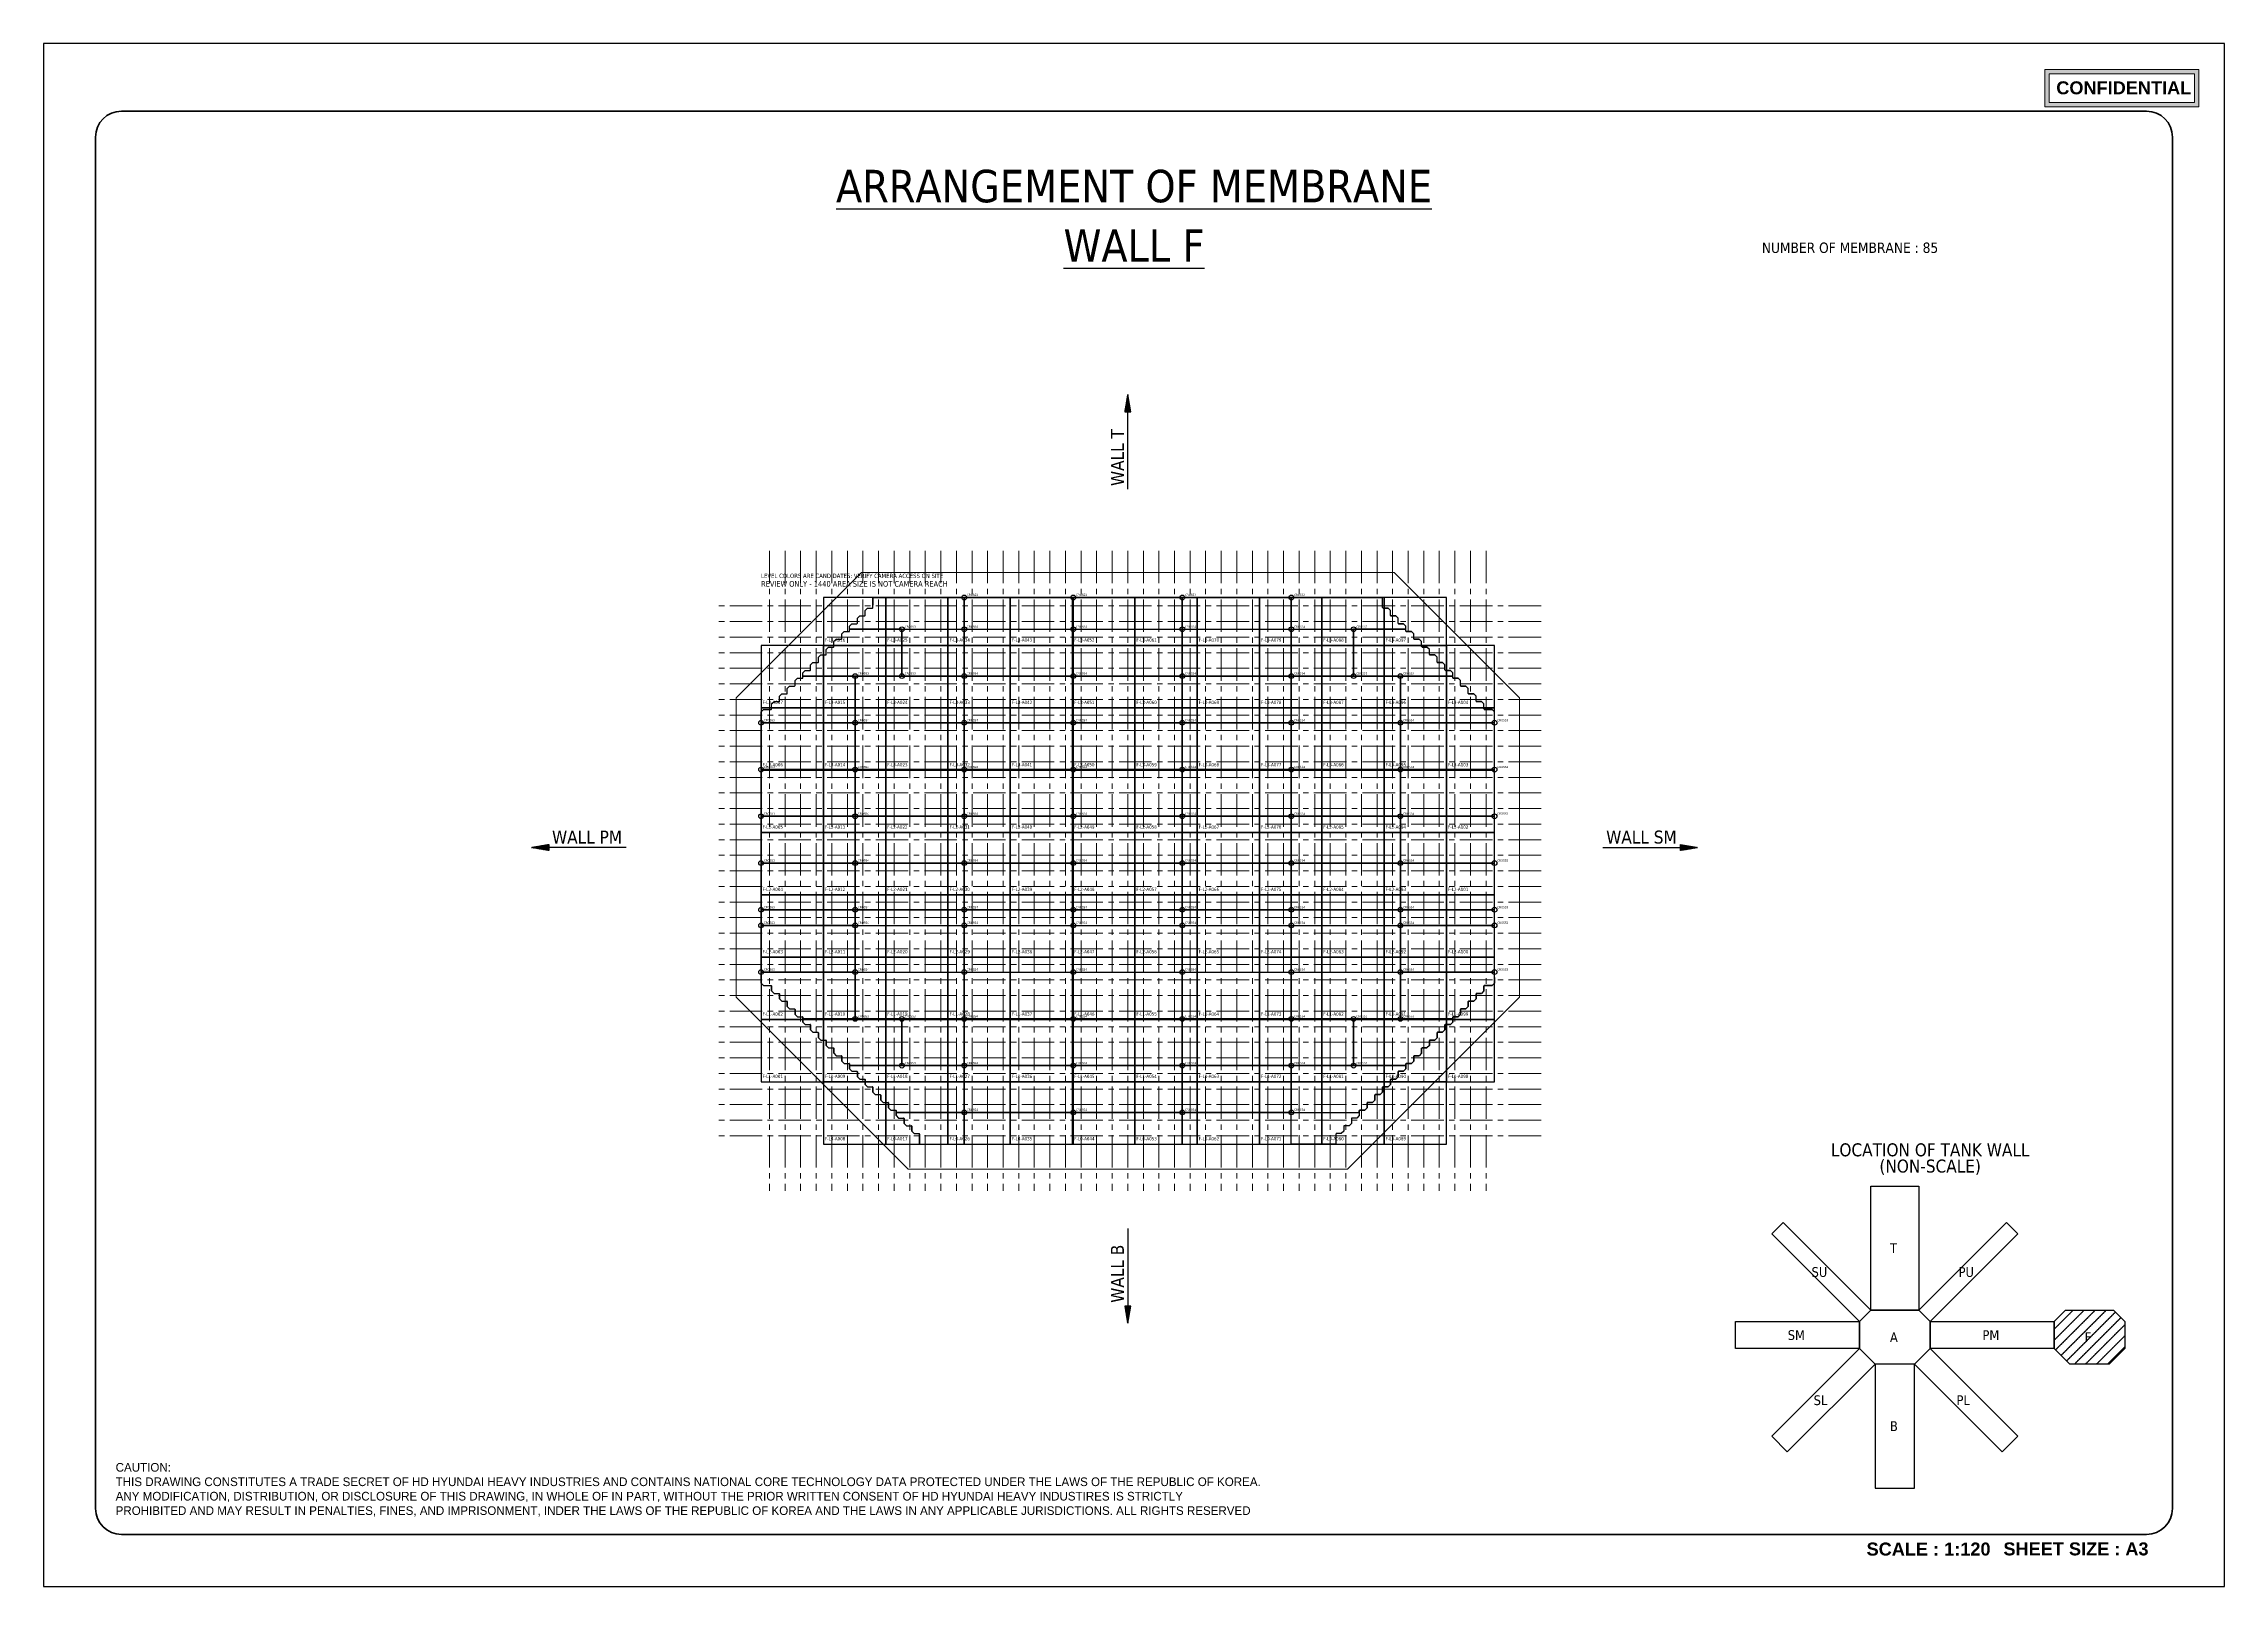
# Model space of a CAD drawing. Extents: x 0 to 50400, y 0 to 35640.
import ezdxf
from ezdxf.enums import TextEntityAlignment as Align

# ---------------------------------------------------------------- set-up
doc = ezdxf.new("R2010")
doc.units = 0
doc.linetypes.add('CENTER2', pattern=[225, 150, -25, 25, -25])
for name, color, linetype, lineweight in [('ACS_AREA_L0', 3, 'Continuous', 25), ('ACS_AREA_L1', 4, 'Continuous', 25), ('ACS_AREA_L2', 2, 'Continuous', 25), ('ACS_AREA_L3', 6, 'Continuous', 25), ('ACS_CROSS3', 200, 'Continuous', 25), ('ACS_CROSS4', 206, 'Continuous', 25), ('ACS_LABEL', 7, 'Continuous', 25), ('ACS_LINE_H', 30, 'Continuous', 25), ('ACS_LINE_V', 30, 'Continuous', 25), ('ACS_VERIFY', 1, 'Continuous', 25), ('KC-2B HHITABLE', 253, 'Continuous', 25), ('KC-2B Membrane Sheet UM', 181, 'Continuous', 25), ('KC-2B Non Scale View', 253, 'Continuous', 25), ('KC-2B Note', 2, 'Continuous', 25), ('KC-2B Steel Wall', 7, 'Continuous', 20), ('KC-2B Wall Name', 3, 'Continuous', 25)]:
    doc.layers.add(name, color=color, linetype=linetype, lineweight=lineweight)
doc.layers.add('MULTI-PLOT-AREA', color=2, linetype='Continuous', plot=False)
doc.layers.add('New Scale Title', color=7, linetype='Continuous')
doc.styles.add('arial', font='arialbd.ttf')
doc.styles.add('Default', font='tahoma.ttf')

# ---------------------------------------------------------------- blocks, each defined once
blk = doc.blocks.new('MULTI-PLOT-AREA')
at = {"layer": 'MULTI-PLOT-AREA'}
blk.add_lwpolyline([(0, 0), (1, 0), (1, 1), (0, 1)], close=True, dxfattribs=at)

msp = doc.modelspace()

# ---------------------------------------------------------------- hatches: boundary and pattern name
at = {"layer": 'KC-2B Non Scale View', "extrusion": (0, 0, -1)}
h = msp.add_hatch(dxfattribs=at)
h.set_pattern_fill('WALLCHECK', color=256, scale=0.090198, angle=90, style=0, pattern_type=2)
h.set_pattern_definition([(135, (345183.48, 5135.06), (-127.55985, -127.55985), [9.0198437, -0.00902])])
h.paths.add_polyline_path([(-46826, 5135), (-46467, 5494), (-46467, 6117), (-46728, 6378), (-47839, 6378), (-48100, 6117), (-48100, 5494), (-47741, 5135)])
at = {"layer": 'KC-2B Wall Name'}
h = msp.add_hatch(dxfattribs=at)
h.set_pattern_fill('SLOPELINE', color=256, scale=0.75, style=0, pattern_type=2)
h.set_pattern_definition([(45, (25055.7715, 14188.4939), (-0.530330086, 0.530330086), [75, -0.075])])
h.paths.add_polyline_path([(24989, 27134), (25123, 27134), (25056, 27532)])
at = {"layer": 'KC-2B Wall Name', "extrusion": (0, 0, -1)}
h = msp.add_hatch(dxfattribs=at)
h.set_pattern_fill('SLOPELINE', color=256, scale=0.75, angle=90, style=0, pattern_type=2)
h.set_pattern_definition([(135, (116426.0438, 12210.1), (-0.530330086, -0.530330086), [75, -0.075])])
h.paths.add_polyline_path([(-11675, 17137), (-11675, 17003), (-11278, 17070)])
h = msp.add_hatch(dxfattribs=at)
h.set_pattern_fill('SLOPELINE', color=256, scale=0.75, angle=90, style=0, pattern_type=2)
h.set_pattern_definition([(135, (110431.276, 12210.1), (-0.530330086, -0.530330086), [75, -0.075])])
h.paths.add_polyline_path([(-37828, 17003), (-37828, 17137), (-38225, 17070)])
at = {"layer": 'KC-2B Wall Name'}
h = msp.add_hatch(dxfattribs=at)
h.set_pattern_fill('SLOPELINE', color=256, scale=0.75, style=0, pattern_type=2)
h.set_pattern_definition([(45, (25055.7715, 10479.938), (-0.53033009, 0.53033009), [75, -0.075])])
h.paths.add_polyline_path([(25123, 6476), (24989, 6476), (25056, 6079)])
at = {"layer": 'New Scale Title', "lineweight": 5, "true_color": 0xff0000}
h = msp.add_hatch(color=1, dxfattribs=at)
h.dxf.hatch_style = 1
h.paths.add_polyline_path([(49813, 35045), (46249, 35045), (46249, 34181), (49813, 34181)])
h.paths.add_polyline_path([(46351, 34283), (46351, 34943), (49711, 34943), (49711, 34283)], flags=16)
h.paths.add_polyline_path([(46420, 34300), (49690, 34300), (49690, 34918), (46420, 34918)], flags=8)

# ---------------------------------------------------------------- linework, layer by layer
at = {"layer": 'ACS_AREA_L0'}
for points in [[(18021, 10215), (19461, 10215), (19461, 11655), (18021, 11655)], [(19461, 10215), (20901, 10215), (20901, 11655), (19461, 11655)], [(20901, 10215), (22341, 10215), (22341, 11655), (20901, 11655)], [(22341, 10215), (23781, 10215), (23781, 11655), (22341, 11655)], [(23781, 10215), (25221, 10215), (25221, 11655), (23781, 11655)], [(25221, 10215), (26661, 10215), (26661, 11655), (25221, 11655)], [(26661, 10215), (28101, 10215), (28101, 11655), (26661, 11655)], [(28101, 10215), (29541, 10215), (29541, 11655), (28101, 11655)], [(29541, 10215), (30981, 10215), (30981, 11655), (29541, 11655)], [(30981, 10215), (32421, 10215), (32421, 11655), (30981, 11655)]]:
    msp.add_lwpolyline(points, close=True, dxfattribs=at)
at = {"layer": 'ACS_AREA_L1'}
for points in [[(16581, 13095), (18021, 13095), (18021, 14535), (16581, 14535)], [(18021, 13095), (19461, 13095), (19461, 14535), (18021, 14535)], [(19461, 13095), (20901, 13095), (20901, 14535), (19461, 14535)], [(20901, 13095), (22341, 13095), (22341, 14535), (20901, 14535)], [(22341, 13095), (23781, 13095), (23781, 14535), (22341, 14535)], [(23781, 13095), (25221, 13095), (25221, 14535), (23781, 14535)], [(25221, 13095), (26661, 13095), (26661, 14535), (25221, 14535)], [(26661, 13095), (28101, 13095), (28101, 14535), (26661, 14535)], [(28101, 13095), (29541, 13095), (29541, 14535), (28101, 14535)], [(29541, 13095), (30981, 13095), (30981, 14535), (29541, 14535)], [(30981, 13095), (32421, 13095), (32421, 14535), (30981, 14535)], [(32421, 13095), (33531, 13095), (33531, 14535), (32421, 14535)], [(16581, 11655), (18021, 11655), (18021, 13095), (16581, 13095)], [(18021, 11655), (19461, 11655), (19461, 13095), (18021, 13095)], [(19461, 11655), (20901, 11655), (20901, 13095), (19461, 13095)], [(20901, 11655), (22341, 11655), (22341, 13095), (20901, 13095)], [(22341, 11655), (23781, 11655), (23781, 13095), (22341, 13095)], [(23781, 11655), (25221, 11655), (25221, 13095), (23781, 13095)], [(25221, 11655), (26661, 11655), (26661, 13095), (25221, 13095)], [(26661, 11655), (28101, 11655), (28101, 13095), (26661, 13095)], [(28101, 11655), (29541, 11655), (29541, 13095), (28101, 13095)], [(29541, 11655), (30981, 11655), (30981, 13095), (29541, 13095)], [(30981, 11655), (32421, 11655), (32421, 13095), (30981, 13095)], [(32421, 11655), (33531, 11655), (33531, 13095), (32421, 13095)]]:
    msp.add_lwpolyline(points, close=True, dxfattribs=at)
at = {"layer": 'ACS_AREA_L2'}
for points in [[(16581, 17415), (18021, 17415), (18021, 18855), (16581, 18855)], [(18021, 17415), (19461, 17415), (19461, 18855), (18021, 18855)], [(19461, 17415), (20901, 17415), (20901, 18855), (19461, 18855)], [(20901, 17415), (22341, 17415), (22341, 18855), (20901, 18855)], [(22341, 17415), (23781, 17415), (23781, 18855), (22341, 18855)], [(23781, 17415), (25221, 17415), (25221, 18855), (23781, 18855)], [(25221, 17415), (26661, 17415), (26661, 18855), (25221, 18855)], [(26661, 17415), (28101, 17415), (28101, 18855), (26661, 18855)], [(28101, 17415), (29541, 17415), (29541, 18855), (28101, 18855)], [(29541, 17415), (30981, 17415), (30981, 18855), (29541, 18855)], [(30981, 17415), (32421, 17415), (32421, 18855), (30981, 18855)], [(32421, 17415), (33531, 17415), (33531, 18855), (32421, 18855)], [(16581, 15975), (18021, 15975), (18021, 17415), (16581, 17415)], [(18021, 15975), (19461, 15975), (19461, 17415), (18021, 17415)], [(19461, 15975), (20901, 15975), (20901, 17415), (19461, 17415)], [(20901, 15975), (22341, 15975), (22341, 17415), (20901, 17415)], [(22341, 15975), (23781, 15975), (23781, 17415), (22341, 17415)], [(23781, 15975), (25221, 15975), (25221, 17415), (23781, 17415)], [(25221, 15975), (26661, 15975), (26661, 17415), (25221, 17415)], [(26661, 15975), (28101, 15975), (28101, 17415), (26661, 17415)], [(28101, 15975), (29541, 15975), (29541, 17415), (28101, 17415)], [(29541, 15975), (30981, 15975), (30981, 17415), (29541, 17415)], [(30981, 15975), (32421, 15975), (32421, 17415), (30981, 17415)], [(32421, 15975), (33531, 15975), (33531, 17415), (32421, 17415)], [(16581, 14535), (18021, 14535), (18021, 15975), (16581, 15975)], [(18021, 14535), (19461, 14535), (19461, 15975), (18021, 15975)], [(19461, 14535), (20901, 14535), (20901, 15975), (19461, 15975)], [(20901, 14535), (22341, 14535), (22341, 15975), (20901, 15975)], [(22341, 14535), (23781, 14535), (23781, 15975), (22341, 15975)], [(23781, 14535), (25221, 14535), (25221, 15975), (23781, 15975)], [(25221, 14535), (26661, 14535), (26661, 15975), (25221, 15975)], [(26661, 14535), (28101, 14535), (28101, 15975), (26661, 15975)], [(28101, 14535), (29541, 14535), (29541, 15975), (28101, 15975)], [(29541, 14535), (30981, 14535), (30981, 15975), (29541, 15975)], [(30981, 14535), (32421, 14535), (32421, 15975), (30981, 15975)], [(32421, 14535), (33531, 14535), (33531, 15975), (32421, 15975)]]:
    msp.add_lwpolyline(points, close=True, dxfattribs=at)
at = {"layer": 'ACS_AREA_L3'}
for points in [[(18021, 21735), (19461, 21735), (19461, 22845), (18021, 22845)], [(19461, 21735), (20901, 21735), (20901, 22845), (19461, 22845)], [(20901, 21735), (22341, 21735), (22341, 22845), (20901, 22845)], [(22341, 21735), (23781, 21735), (23781, 22845), (22341, 22845)], [(23781, 21735), (25221, 21735), (25221, 22845), (23781, 22845)], [(25221, 21735), (26661, 21735), (26661, 22845), (25221, 22845)], [(26661, 21735), (28101, 21735), (28101, 22845), (26661, 22845)], [(28101, 21735), (29541, 21735), (29541, 22845), (28101, 22845)], [(29541, 21735), (30981, 21735), (30981, 22845), (29541, 22845)], [(30981, 21735), (32421, 21735), (32421, 22845), (30981, 22845)], [(16581, 20295), (18021, 20295), (18021, 21735), (16581, 21735)], [(18021, 20295), (19461, 20295), (19461, 21735), (18021, 21735)], [(19461, 20295), (20901, 20295), (20901, 21735), (19461, 21735)], [(20901, 20295), (22341, 20295), (22341, 21735), (20901, 21735)], [(22341, 20295), (23781, 20295), (23781, 21735), (22341, 21735)], [(23781, 20295), (25221, 20295), (25221, 21735), (23781, 21735)], [(25221, 20295), (26661, 20295), (26661, 21735), (25221, 21735)], [(26661, 20295), (28101, 20295), (28101, 21735), (26661, 21735)], [(28101, 20295), (29541, 20295), (29541, 21735), (28101, 21735)], [(29541, 20295), (30981, 20295), (30981, 21735), (29541, 21735)], [(30981, 20295), (32421, 20295), (32421, 21735), (30981, 21735)], [(32421, 20295), (33531, 20295), (33531, 21735), (32421, 21735)], [(16581, 18855), (18021, 18855), (18021, 20295), (16581, 20295)], [(18021, 18855), (19461, 18855), (19461, 20295), (18021, 20295)], [(19461, 18855), (20901, 18855), (20901, 20295), (19461, 20295)], [(20901, 18855), (22341, 18855), (22341, 20295), (20901, 20295)], [(22341, 18855), (23781, 18855), (23781, 20295), (22341, 20295)], [(23781, 18855), (25221, 18855), (25221, 20295), (23781, 20295)], [(25221, 18855), (26661, 18855), (26661, 20295), (25221, 20295)], [(26661, 18855), (28101, 18855), (28101, 20295), (26661, 20295)], [(28101, 18855), (29541, 18855), (29541, 20295), (28101, 20295)], [(29541, 18855), (30981, 18855), (30981, 20295), (29541, 20295)], [(30981, 18855), (32421, 18855), (32421, 20295), (30981, 20295)], [(32421, 18855), (33531, 18855), (33531, 20295), (32421, 20295)]]:
    msp.add_lwpolyline(points, close=True, dxfattribs=at)
at = {"layer": 'ACS_CROSS3'}
for centre in [(21276, 22845), (23796, 22845), (26316, 22845), (28836, 22845), (19836, 22110), (30276, 22110), (18756, 21030), (19836, 21030), (30276, 21030), (31356, 21030), (16581, 19950), (33531, 19950), (16581, 18870), (33531, 18870), (16581, 17790), (33531, 17790), (16581, 16710), (33531, 16710), (16581, 15630), (33531, 15630), (16581, 15270), (33531, 15270), (16581, 14190), (33531, 14190), (18756, 13110), (19836, 13110), (30276, 13110), (31356, 13110), (19836, 12030), (30276, 12030)]:
    msp.add_circle(centre, 55, dxfattribs=at)
at = {"layer": 'ACS_CROSS4'}
for centre in [(21276, 22110), (23796, 22110), (26316, 22110), (28836, 22110), (21276, 21030), (23796, 21030), (26316, 21030), (28836, 21030), (18756, 19950), (21276, 19950), (23796, 19950), (26316, 19950), (28836, 19950), (31356, 19950), (18756, 18870), (21276, 18870), (23796, 18870), (26316, 18870), (28836, 18870), (31356, 18870), (18756, 17790), (21276, 17790), (23796, 17790), (26316, 17790), (28836, 17790), (31356, 17790), (18756, 16710), (21276, 16710), (23796, 16710), (26316, 16710), (28836, 16710), (31356, 16710), (18756, 15630), (21276, 15630), (23796, 15630), (26316, 15630), (28836, 15630), (31356, 15630), (18756, 15270), (21276, 15270), (23796, 15270), (26316, 15270), (28836, 15270), (31356, 15270), (18756, 14190), (21276, 14190), (23796, 14190), (26316, 14190), (28836, 14190), (31356, 14190), (21276, 13110), (23796, 13110), (26316, 13110), (28836, 13110), (21276, 12030), (23796, 12030), (26316, 12030), (28836, 12030), (21276, 10950), (23796, 10950), (26316, 10950), (28836, 10950)]:
    msp.add_circle(centre, 55, dxfattribs=at)
at = {"layer": 'ACS_LINE_H'}
for p, q in [((19166, 22845), (19461, 22845)), ((19461, 22845), (20901, 22845)), ((20901, 22845), (22341, 22845)), ((22341, 22845), (23781, 22845)), ((23781, 22845), (25221, 22845)), ((25221, 22845), (26661, 22845)), ((26661, 22845), (28101, 22845)), ((28101, 22845), (29541, 22845)), ((29541, 22845), (30946, 22845)), ((18680, 22240), (18796, 22240)), ((18860, 22420), (18976, 22420)), ((19040, 22600), (19156, 22600)), ((30956, 22600), (30981, 22600)), ((30981, 22600), (31071, 22600)), ((31136, 22420), (31251, 22420)), ((31316, 22240), (31431, 22240)), ((18140, 21700), (18256, 21700)), ((18320, 21880), (18436, 21880)), ((18500, 22060), (18616, 22060)), ((18626, 22110), (19461, 22110)), ((19461, 22110), (20901, 22110)), ((20901, 22110), (22341, 22110)), ((22341, 22110), (23781, 22110)), ((23781, 22110), (25221, 22110)), ((25221, 22110), (26661, 22110)), ((26661, 22110), (28101, 22110)), ((28101, 22110), (29541, 22110)), ((29541, 22110), (30981, 22110)), ((30981, 22110), (31486, 22110)), ((31496, 22060), (31611, 22060)), ((31676, 21880), (31791, 21880)), ((31856, 21700), (31971, 21700)), ((17780, 21340), (17896, 21340)), ((17960, 21520), (18021, 21520)), ((18021, 21520), (18076, 21520)), ((32036, 21520), (32151, 21520)), ((32216, 21340), (32331, 21340)), ((17240, 20800), (17356, 20800)), ((17420, 20980), (17536, 20980)), ((17546, 21030), (18021, 21030)), ((17600, 21160), (17716, 21160)), ((18021, 21030), (19461, 21030)), ((19461, 21030), (20901, 21030)), ((20901, 21030), (22341, 21030)), ((22341, 21030), (23781, 21030)), ((23781, 21030), (25221, 21030)), ((25221, 21030), (26661, 21030)), ((26661, 21030), (28101, 21030)), ((28101, 21030), (29541, 21030)), ((29541, 21030), (30981, 21030)), ((30981, 21030), (32421, 21030)), ((32396, 21160), (32421, 21160)), ((32421, 21160), (32511, 21160)), ((32421, 21030), (32566, 21030)), ((32576, 20980), (32691, 20980)), ((32756, 20800), (32871, 20800)), ((16635, 20260), (16816, 20260)), ((16880, 20440), (16996, 20440)), ((17060, 20620), (17176, 20620)), ((32936, 20620), (33051, 20620)), ((33116, 20440), (33231, 20440)), ((33296, 20260), (33476, 20260)), ((16581, 19950), (18021, 19950)), ((18021, 19950), (19461, 19950)), ((19461, 19950), (20901, 19950)), ((20901, 19950), (22341, 19950)), ((22341, 19950), (23781, 19950)), ((23781, 19950), (25221, 19950)), ((25221, 19950), (26661, 19950)), ((26661, 19950), (28101, 19950)), ((28101, 19950), (29541, 19950)), ((29541, 19950), (30981, 19950)), ((30981, 19950), (32421, 19950)), ((32421, 19950), (33531, 19950)), ((16581, 18870), (18021, 18870)), ((18021, 18870), (19461, 18870)), ((19461, 18870), (20901, 18870)), ((20901, 18870), (22341, 18870)), ((22341, 18870), (23781, 18870)), ((23781, 18870), (25221, 18870)), ((25221, 18870), (26661, 18870)), ((26661, 18870), (28101, 18870)), ((28101, 18870), (29541, 18870)), ((29541, 18870), (30981, 18870)), ((30981, 18870), (32421, 18870)), ((32421, 18870), (33531, 18870)), ((16581, 17790), (18021, 17790)), ((18021, 17790), (19461, 17790)), ((19461, 17790), (20901, 17790)), ((20901, 17790), (22341, 17790)), ((22341, 17790), (23781, 17790)), ((23781, 17790), (25221, 17790)), ((25221, 17790), (26661, 17790)), ((26661, 17790), (28101, 17790)), ((28101, 17790), (29541, 17790)), ((29541, 17790), (30981, 17790)), ((30981, 17790), (32421, 17790)), ((32421, 17790), (33531, 17790)), ((16581, 16710), (18021, 16710)), ((18021, 16710), (19461, 16710)), ((19461, 16710), (20901, 16710)), ((20901, 16710), (22341, 16710)), ((22341, 16710), (23781, 16710)), ((23781, 16710), (25221, 16710)), ((25221, 16710), (26661, 16710)), ((26661, 16710), (28101, 16710)), ((28101, 16710), (29541, 16710)), ((29541, 16710), (30981, 16710)), ((30981, 16710), (32421, 16710)), ((32421, 16710), (33531, 16710)), ((16581, 15630), (18021, 15630)), ((18021, 15630), (19461, 15630)), ((19461, 15630), (20901, 15630)), ((20901, 15630), (22341, 15630)), ((22341, 15630), (23781, 15630)), ((23781, 15630), (25221, 15630)), ((25221, 15630), (26661, 15630)), ((26661, 15630), (28101, 15630)), ((28101, 15630), (29541, 15630)), ((29541, 15630), (30981, 15630)), ((30981, 15630), (32421, 15630)), ((32421, 15630), (33531, 15630)), ((16581, 15270), (18021, 15270)), ((18021, 15270), (19461, 15270)), ((19461, 15270), (20901, 15270)), ((20901, 15270), (22341, 15270)), ((22341, 15270), (23781, 15270)), ((23781, 15270), (25221, 15270)), ((25221, 15270), (26661, 15270)), ((26661, 15270), (28101, 15270)), ((28101, 15270), (29541, 15270)), ((29541, 15270), (30981, 15270)), ((30981, 15270), (32421, 15270)), ((32421, 15270), (33531, 15270)), ((16581, 14190), (18021, 14190)), ((18021, 14190), (19461, 14190)), ((19461, 14190), (20901, 14190)), ((20901, 14190), (22341, 14190)), ((22341, 14190), (23781, 14190)), ((23781, 14190), (25221, 14190)), ((25221, 14190), (26661, 14190)), ((26661, 14190), (28101, 14190)), ((28101, 14190), (29541, 14190)), ((29541, 14190), (30981, 14190)), ((30981, 14190), (32421, 14190)), ((32421, 14190), (33531, 14190)), ((16635, 13880), (16816, 13880)), ((16880, 13700), (16996, 13700)), ((33116, 13700), (33231, 13700)), ((33296, 13880), (33476, 13880)), ((17060, 13520), (17176, 13520)), ((17240, 13340), (17356, 13340)), ((17420, 13160), (17536, 13160)), ((17546, 13110), (18021, 13110)), ((18021, 13110), (19461, 13110)), ((19461, 13110), (20901, 13110)), ((20901, 13110), (22341, 13110)), ((22341, 13110), (23781, 13110)), ((23781, 13110), (25221, 13110)), ((25221, 13110), (26661, 13110)), ((26661, 13110), (28101, 13110)), ((28101, 13110), (29541, 13110)), ((29541, 13110), (30981, 13110)), ((30981, 13110), (32421, 13110)), ((32421, 13110), (32566, 13110)), ((32576, 13160), (32691, 13160)), ((32756, 13340), (32871, 13340)), ((32936, 13520), (33051, 13520)), ((17600, 12980), (17716, 12980)), ((17780, 12800), (17896, 12800)), ((17960, 12620), (18021, 12620)), ((18021, 12620), (18076, 12620)), ((32036, 12620), (32151, 12620)), ((32216, 12800), (32331, 12800)), ((32396, 12980), (32421, 12980)), ((32421, 12980), (32511, 12980)), ((18140, 12440), (18256, 12440)), ((18320, 12260), (18436, 12260)), ((31676, 12260), (31791, 12260)), ((31856, 12440), (31971, 12440)), ((18500, 12080), (18616, 12080)), ((18626, 12030), (19461, 12030)), ((18680, 11900), (18796, 11900)), ((18860, 11720), (18976, 11720)), ((19461, 12030), (20901, 12030)), ((20901, 12030), (22341, 12030)), ((22341, 12030), (23781, 12030)), ((23781, 12030), (25221, 12030)), ((25221, 12030), (26661, 12030)), ((26661, 12030), (28101, 12030)), ((28101, 12030), (29541, 12030)), ((29541, 12030), (30981, 12030)), ((30981, 12030), (31486, 12030)), ((31136, 11720), (31251, 11720)), ((31316, 11900), (31431, 11900)), ((31496, 12080), (31611, 12080)), ((19040, 11540), (19156, 11540)), ((19220, 11360), (19336, 11360)), ((19400, 11180), (19461, 11180)), ((19461, 11180), (19516, 11180)), ((30596, 11180), (30711, 11180)), ((30776, 11360), (30891, 11360)), ((30956, 11540), (30981, 11540)), ((30981, 11540), (31071, 11540)), ((19580, 11000), (19696, 11000)), ((19706, 10950), (20901, 10950)), ((19760, 10820), (19876, 10820)), ((19940, 10640), (20056, 10640)), ((20901, 10950), (22341, 10950)), ((22341, 10950), (23781, 10950)), ((23781, 10950), (25221, 10950)), ((25221, 10950), (26661, 10950)), ((26661, 10950), (28101, 10950)), ((28101, 10950), (29541, 10950)), ((29541, 10950), (30406, 10950)), ((30416, 11000), (30531, 11000)), ((20120, 10460), (20236, 10460))]:
    msp.add_line(p, q, dxfattribs=at)
at = {"layer": 'ACS_LINE_V'}
for p, q in [((19166, 22610), (19166, 22845)), ((21276, 21735), (21276, 22845)), ((23796, 21735), (23796, 22845)), ((26316, 21735), (26316, 22845)), ((28836, 21735), (28836, 22845)), ((30946, 22610), (30946, 22845)), ((18626, 22070), (18626, 22186)), ((18806, 22250), (18806, 22366)), ((18986, 22430), (18986, 22546)), ((31126, 22430), (31126, 22546)), ((31306, 22250), (31306, 22366)), ((31486, 22070), (31486, 22186)), ((18266, 21735), (18266, 21826)), ((18266, 21710), (18266, 21735)), ((18446, 21890), (18446, 22006)), ((19836, 21735), (19836, 22110)), ((19836, 21030), (19836, 21735)), ((21276, 20295), (21276, 21735)), ((23796, 20295), (23796, 21735)), ((26316, 20295), (26316, 21735)), ((28836, 20295), (28836, 21735)), ((30276, 21735), (30276, 22110)), ((30276, 21030), (30276, 21735)), ((31666, 21890), (31666, 22006)), ((31846, 21735), (31846, 21826)), ((31846, 21710), (31846, 21735)), ((17726, 21170), (17726, 21286)), ((17906, 21350), (17906, 21466)), ((18086, 21530), (18086, 21646)), ((32026, 21530), (32026, 21646)), ((32206, 21350), (32206, 21466)), ((32386, 21170), (32386, 21286)), ((17186, 20630), (17186, 20746)), ((17366, 20810), (17366, 20926)), ((17546, 20990), (17546, 21106)), ((18756, 20295), (18756, 21030)), ((31356, 20295), (31356, 21030)), ((32566, 20990), (32566, 21106)), ((32746, 20810), (32746, 20926)), ((32926, 20630), (32926, 20746)), ((16581, 18855), (16581, 20206)), ((16826, 20295), (16826, 20386)), ((16826, 20270), (16826, 20295)), ((17006, 20450), (17006, 20566)), ((18756, 18855), (18756, 20295)), ((21276, 18855), (21276, 20295)), ((23796, 18855), (23796, 20295)), ((26316, 18855), (26316, 20295)), ((28836, 18855), (28836, 20295)), ((31356, 18855), (31356, 20295)), ((33106, 20450), (33106, 20566)), ((33286, 20295), (33286, 20386)), ((33286, 20270), (33286, 20295)), ((33531, 18855), (33531, 20206)), ((16581, 17415), (16581, 18855)), ((18756, 17415), (18756, 18855)), ((21276, 17415), (21276, 18855)), ((23796, 17415), (23796, 18855)), ((26316, 17415), (26316, 18855)), ((28836, 17415), (28836, 18855)), ((31356, 17415), (31356, 18855)), ((33531, 17415), (33531, 18855)), ((16581, 15975), (16581, 17415)), ((18756, 15975), (18756, 17415)), ((21276, 15975), (21276, 17415)), ((23796, 15975), (23796, 17415)), ((26316, 15975), (26316, 17415)), ((28836, 15975), (28836, 17415)), ((31356, 15975), (31356, 17415)), ((33531, 15975), (33531, 17415)), ((16581, 14535), (16581, 15975)), ((18756, 14535), (18756, 15975)), ((21276, 14535), (21276, 15975)), ((23796, 14535), (23796, 15975)), ((26316, 14535), (26316, 15975)), ((28836, 14535), (28836, 15975)), ((31356, 14535), (31356, 15975)), ((33531, 14535), (33531, 15975)), ((16581, 13935), (16581, 14535)), ((18756, 13110), (18756, 14535)), ((21276, 13095), (21276, 14535)), ((23796, 13095), (23796, 14535)), ((26316, 13095), (26316, 14535)), ((28836, 13095), (28836, 14535)), ((31356, 13110), (31356, 14535)), ((33531, 13935), (33531, 14535)), ((16826, 13755), (16826, 13870)), ((17006, 13575), (17006, 13690)), ((33106, 13575), (33106, 13690)), ((33286, 13755), (33286, 13870)), ((17186, 13395), (17186, 13510)), ((17366, 13215), (17366, 13330)), ((17546, 13095), (17546, 13150)), ((19836, 13095), (19836, 13110)), ((30276, 13095), (30276, 13110)), ((32566, 13095), (32566, 13150)), ((32746, 13215), (32746, 13330)), ((32926, 13395), (32926, 13510)), ((17546, 13035), (17546, 13095)), ((17726, 12855), (17726, 12970)), ((17906, 12675), (17906, 12790)), ((18086, 12495), (18086, 12610)), ((19836, 12030), (19836, 13095)), ((21276, 11655), (21276, 13095)), ((23796, 11655), (23796, 13095)), ((26316, 11655), (26316, 13095)), ((28836, 11655), (28836, 13095)), ((30276, 12030), (30276, 13095)), ((32026, 12495), (32026, 12610)), ((32206, 12675), (32206, 12790)), ((32386, 12855), (32386, 12970)), ((32566, 13035), (32566, 13095)), ((18266, 12315), (18266, 12430)), ((18446, 12135), (18446, 12250)), ((31666, 12135), (31666, 12250)), ((31846, 12315), (31846, 12430)), ((18626, 11955), (18626, 12070)), ((18806, 11775), (18806, 11890)), ((18986, 11655), (18986, 11710)), ((18986, 11595), (18986, 11655)), ((21276, 10215), (21276, 11655)), ((23796, 10215), (23796, 11655)), ((26316, 10215), (26316, 11655)), ((28836, 10215), (28836, 11655)), ((31126, 11655), (31126, 11710)), ((31126, 11595), (31126, 11655)), ((31306, 11775), (31306, 11890)), ((31486, 11955), (31486, 12070)), ((19166, 11415), (19166, 11530)), ((19346, 11235), (19346, 11350)), ((19526, 11055), (19526, 11170)), ((30586, 11055), (30586, 11170)), ((30766, 11235), (30766, 11350)), ((30946, 11415), (30946, 11530)), ((19706, 10875), (19706, 10990)), ((19886, 10695), (19886, 10810)), ((20066, 10515), (20066, 10630)), ((30406, 10950), (30406, 10990)), ((20246, 10215), (20246, 10450))]:
    msp.add_line(p, q, dxfattribs=at)
at = {"layer": 'KC-2B Membrane Sheet UM', "linetype": 'Continuous'}
for p, q in [((21276, 22845), (19166, 22845)), ((19166, 22845), (19166, 22665)), ((23796, 22845), (21276, 22845)), ((21276, 22845), (21276, 22110)), ((21276, 22110), (21276, 22845)), ((26316, 22845), (23796, 22845)), ((23796, 22845), (23796, 22110)), ((23796, 22110), (23796, 22845)), ((28836, 22845), (26316, 22845)), ((26316, 22845), (26316, 22110)), ((26316, 22110), (26316, 22845)), ((28836, 22110), (28836, 22845)), ((30946, 22845), (28836, 22845)), ((28836, 22845), (28836, 22110)), ((30946, 22665), (30946, 22845)), ((18626, 22110), (28836, 22110)), ((19836, 22110), (18626, 22110)), ((19836, 22110), (19836, 21030)), ((19836, 21030), (19836, 22110)), ((21276, 21030), (21276, 22110)), ((21276, 22110), (21276, 21030)), ((23796, 21030), (23796, 22110)), ((23796, 22110), (23796, 21030)), ((26316, 21030), (26316, 22110)), ((26316, 22110), (26316, 21030)), ((28836, 22110), (28836, 21030)), ((28836, 21030), (28836, 22110)), ((28836, 22110), (31486, 22110)), ((30276, 21030), (30276, 22110)), ((31486, 22110), (30276, 22110)), ((30276, 22110), (30276, 21030)), ((18756, 21030), (17546, 21030)), ((17546, 21030), (19836, 21030)), ((18756, 19950), (18756, 21030)), ((21276, 21030), (18756, 21030)), ((18756, 21030), (18756, 19950)), ((19836, 21030), (21276, 21030)), ((21276, 21030), (30276, 21030)), ((21276, 21030), (21276, 19950)), ((21276, 19950), (21276, 21030)), ((31356, 21030), (21276, 21030)), ((23796, 21030), (23796, 19950)), ((23796, 19950), (23796, 21030)), ((26316, 19950), (26316, 21030)), ((26316, 21030), (26316, 19950)), ((28836, 19950), (28836, 21030)), ((28836, 21030), (28836, 19950)), ((30276, 21030), (32566, 21030)), ((32566, 21030), (31356, 21030)), ((31356, 21030), (31356, 19950)), ((31356, 19950), (31356, 21030)), ((16581, 20075), (16581, 19950)), ((16581, 19950), (31356, 19950)), ((31356, 19950), (16581, 19950)), ((16581, 19950), (16581, 18870)), ((18756, 19950), (18756, 18870)), ((18756, 18870), (18756, 19950)), ((21276, 19950), (21276, 18870)), ((21276, 18870), (21276, 19950)), ((23796, 19950), (23796, 18870)), ((23796, 18870), (23796, 19950)), ((26316, 18870), (26316, 19950)), ((26316, 19950), (26316, 18870)), ((28836, 18870), (28836, 19950)), ((28836, 19950), (28836, 18870)), ((31356, 19950), (33531, 19950)), ((31356, 18870), (31356, 19950)), ((33531, 19950), (31356, 19950)), ((31356, 19950), (31356, 18870)), ((33531, 19950), (33531, 20075)), ((33531, 18870), (33531, 19950)), ((16581, 18870), (31356, 18870)), ((31356, 18870), (16581, 18870)), ((16581, 18870), (16581, 17790)), ((18756, 18870), (18756, 17790)), ((18756, 17790), (18756, 18870)), ((21276, 18870), (21276, 17790)), ((21276, 17790), (21276, 18870)), ((23796, 18870), (23796, 17790)), ((23796, 17790), (23796, 18870)), ((26316, 17790), (26316, 18870)), ((26316, 18870), (26316, 17790)), ((28836, 17790), (28836, 18870)), ((28836, 18870), (28836, 17790)), ((31356, 17790), (31356, 18870)), ((31356, 18870), (33531, 18870)), ((33531, 18870), (31356, 18870)), ((31356, 18870), (31356, 17790)), ((33531, 17790), (33531, 18870)), ((16581, 17790), (31356, 17790)), ((31356, 17790), (16581, 17790)), ((16581, 17790), (16581, 16710)), ((18756, 17790), (18756, 16710)), ((18756, 16710), (18756, 17790)), ((21276, 17790), (21276, 16710)), ((21276, 16710), (21276, 17790)), ((23796, 17790), (23796, 16710)), ((23796, 16710), (23796, 17790)), ((26316, 16710), (26316, 17790)), ((26316, 17790), (26316, 16710)), ((28836, 16710), (28836, 17790)), ((28836, 17790), (28836, 16710)), ((31356, 16710), (31356, 17790)), ((31356, 17790), (33531, 17790)), ((33531, 17790), (31356, 17790)), ((31356, 17790), (31356, 16710)), ((33531, 16710), (33531, 17790)), ((16581, 16710), (31356, 16710)), ((31356, 16710), (16581, 16710)), ((16581, 16710), (16581, 15630)), ((18756, 16710), (18756, 15270)), ((18756, 15270), (18756, 16710)), ((21276, 16710), (21276, 15270)), ((21276, 15270), (21276, 16710)), ((23796, 16710), (23796, 15270)), ((23796, 15270), (23796, 16710)), ((26316, 15270), (26316, 16710)), ((26316, 16710), (26316, 15270)), ((28836, 15270), (28836, 16710)), ((28836, 16710), (28836, 15270)), ((31356, 15270), (31356, 16710)), ((31356, 16710), (33531, 16710)), ((33531, 16710), (31356, 16710)), ((31356, 16710), (31356, 15270)), ((33531, 15630), (33531, 16710)), ((16581, 15630), (31356, 15630)), ((31356, 15630), (16581, 15630)), ((16581, 15630), (16581, 15270)), ((31356, 15630), (33531, 15630)), ((33531, 15630), (31356, 15630)), ((33531, 15270), (33531, 15630)), ((18756, 15270), (16581, 15270)), ((16581, 15270), (16581, 14190)), ((16581, 15270), (31356, 15270)), ((18756, 15270), (18756, 14190)), ((18756, 14190), (18756, 15270)), ((21276, 15270), (21276, 14190)), ((21276, 14190), (21276, 15270)), ((23796, 15270), (23796, 14190)), ((23796, 14190), (23796, 15270)), ((26316, 14190), (26316, 15270)), ((26316, 15270), (26316, 14190)), ((28836, 14190), (28836, 15270)), ((28836, 15270), (28836, 14190)), ((31356, 14190), (31356, 15270)), ((33531, 15270), (31356, 15270)), ((31356, 15270), (31356, 14190)), ((31356, 15270), (33531, 15270)), ((33531, 14190), (33531, 15270)), ((18756, 14190), (16581, 14190)), ((16581, 14190), (16581, 14065)), ((16581, 14190), (31356, 14190)), ((18756, 13110), (18756, 14190)), ((18756, 14190), (18756, 13110)), ((21276, 14190), (21276, 13110)), ((21276, 13110), (21276, 14190)), ((23796, 14190), (23796, 13110)), ((23796, 13110), (23796, 14190)), ((26316, 13110), (26316, 14190)), ((26316, 14190), (26316, 13110)), ((28836, 13110), (28836, 14190)), ((28836, 14190), (28836, 13110)), ((33531, 14190), (31356, 14190)), ((31356, 14190), (31356, 13110)), ((31356, 14190), (33531, 14190)), ((31356, 13110), (31356, 14190)), ((33531, 14065), (33531, 14190)), ((17546, 13110), (18756, 13110)), ((19836, 13110), (17546, 13110)), ((18756, 13110), (28836, 13110)), ((28836, 13110), (19836, 13110)), ((19836, 13110), (19836, 12030)), ((19836, 12030), (19836, 13110)), ((21276, 13110), (21276, 12030)), ((21276, 12030), (21276, 13110)), ((23796, 13110), (23796, 12030)), ((23796, 12030), (23796, 13110)), ((26316, 12030), (26316, 13110)), ((26316, 13110), (26316, 12030)), ((28836, 12030), (28836, 13110)), ((30276, 13110), (28836, 13110)), ((28836, 13110), (28836, 12030)), ((28836, 13110), (31356, 13110)), ((30276, 12030), (30276, 13110)), ((32566, 13110), (30276, 13110)), ((30276, 13110), (30276, 12030)), ((31356, 13110), (32566, 13110)), ((18626, 12030), (19836, 12030)), ((28836, 12030), (18626, 12030)), ((19836, 12030), (21276, 12030)), ((21276, 12030), (21276, 10950)), ((21276, 10950), (21276, 12030)), ((23796, 12030), (23796, 10950)), ((23796, 10950), (23796, 12030)), ((26316, 10950), (26316, 12030)), ((26316, 12030), (26316, 10950)), ((28836, 10950), (28836, 12030)), ((28836, 12030), (30276, 12030)), ((31486, 12030), (28836, 12030)), ((28836, 12030), (28836, 10950)), ((30276, 12030), (31486, 12030)), ((28836, 10950), (19706, 10950)), ((19706, 10950), (28836, 10950)), ((21276, 10215), (21276, 10950)), ((21276, 10950), (21276, 10215)), ((23796, 10950), (23796, 10215)), ((23796, 10215), (23796, 10950)), ((26316, 10950), (26316, 10215)), ((26316, 10215), (26316, 10950)), ((28836, 10215), (28836, 10950)), ((28836, 10950), (30406, 10950)), ((20246, 10395), (20246, 10215)), ((20246, 10215), (21276, 10215)), ((21276, 10215), (23796, 10215)), ((23796, 10215), (26316, 10215)), ((26316, 10215), (28836, 10215))]:
    msp.add_line(p, q, dxfattribs=at)
at = {"layer": 'KC-2B Membrane Sheet UM'}
for p, q in [((18626, 22186), (18680, 22240)), ((18626, 22110), (18626, 22186)), ((18680, 22240), (18796, 22240)), ((18806, 22366), (18860, 22420)), ((18806, 22250), (18806, 22366)), ((18860, 22420), (18976, 22420)), ((18986, 22546), (19040, 22600)), ((18986, 22430), (18986, 22546)), ((19040, 22600), (19156, 22600)), ((19166, 22610), (19166, 22665)), ((30946, 22610), (30946, 22665)), ((31071, 22600), (30956, 22600)), ((31126, 22546), (31071, 22600)), ((31126, 22430), (31126, 22546)), ((31251, 22420), (31136, 22420)), ((31306, 22366), (31251, 22420)), ((31306, 22250), (31306, 22366)), ((31431, 22240), (31316, 22240)), ((31486, 22186), (31431, 22240)), ((31486, 22110), (31486, 22186)), ((18086, 21646), (18140, 21700)), ((18140, 21700), (18256, 21700)), ((18266, 21826), (18320, 21880)), ((18266, 21710), (18266, 21826)), ((18320, 21880), (18436, 21880)), ((18446, 22006), (18500, 22060)), ((18446, 21890), (18446, 22006)), ((18500, 22060), (18616, 22060)), ((18626, 22070), (18626, 22110)), ((31486, 22070), (31486, 22110)), ((31611, 22060), (31496, 22060)), ((31666, 22006), (31611, 22060)), ((31666, 21890), (31666, 22006)), ((31791, 21880), (31676, 21880)), ((31846, 21826), (31791, 21880)), ((31846, 21710), (31846, 21826)), ((31971, 21700), (31856, 21700)), ((32026, 21646), (31971, 21700)), ((17726, 21286), (17780, 21340)), ((17726, 21170), (17726, 21286)), ((17780, 21340), (17896, 21340)), ((17906, 21466), (17960, 21520)), ((17906, 21350), (17906, 21466)), ((17960, 21520), (18076, 21520)), ((18086, 21530), (18086, 21646)), ((32026, 21530), (32026, 21646)), ((32151, 21520), (32036, 21520)), ((32206, 21466), (32151, 21520)), ((32206, 21350), (32206, 21466)), ((32331, 21340), (32216, 21340)), ((32386, 21286), (32331, 21340)), ((32386, 21170), (32386, 21286)), ((17186, 20746), (17240, 20800)), ((17186, 20630), (17186, 20746)), ((17240, 20800), (17356, 20800)), ((17366, 20926), (17420, 20980)), ((17366, 20810), (17366, 20926)), ((17420, 20980), (17536, 20980)), ((17546, 21106), (17600, 21160)), ((17546, 21030), (17546, 21106)), ((17546, 20990), (17546, 21030)), ((17600, 21160), (17716, 21160)), ((32511, 21160), (32396, 21160)), ((32566, 21106), (32511, 21160)), ((32566, 21030), (32566, 21106)), ((32566, 20990), (32566, 21030)), ((32691, 20980), (32576, 20980)), ((32746, 20926), (32691, 20980)), ((32746, 20810), (32746, 20926)), ((32871, 20800), (32756, 20800)), ((32926, 20746), (32871, 20800)), ((32926, 20630), (32926, 20746)), ((16581, 20206), (16635, 20260)), ((16581, 20075), (16581, 20206)), ((16635, 20260), (16816, 20260)), ((16826, 20386), (16880, 20440)), ((16826, 20270), (16826, 20386)), ((16880, 20440), (16996, 20440)), ((17006, 20566), (17060, 20620)), ((17006, 20450), (17006, 20566)), ((17060, 20620), (17176, 20620)), ((33051, 20620), (32936, 20620)), ((33106, 20566), (33051, 20620)), ((33106, 20450), (33106, 20566)), ((33231, 20440), (33116, 20440)), ((33286, 20386), (33231, 20440)), ((33286, 20270), (33286, 20386)), ((33476, 20260), (33296, 20260)), ((33531, 20206), (33476, 20260)), ((33531, 20075), (33531, 20206)), ((16581, 14065), (16581, 13935)), ((16581, 13935), (16635, 13880)), ((16635, 13880), (16816, 13880)), ((16826, 13870), (16826, 13755)), ((16826, 13755), (16880, 13700)), ((16880, 13700), (16996, 13700)), ((17006, 13690), (17006, 13575)), ((33106, 13690), (33106, 13575)), ((33231, 13700), (33116, 13700)), ((33286, 13755), (33231, 13700)), ((33286, 13870), (33286, 13755)), ((33476, 13880), (33296, 13880)), ((33531, 13935), (33476, 13880)), ((33531, 14065), (33531, 13935)), ((17006, 13575), (17060, 13520)), ((17060, 13520), (17176, 13520)), ((17186, 13510), (17186, 13395)), ((17186, 13395), (17240, 13340)), ((17240, 13340), (17356, 13340)), ((17366, 13330), (17366, 13215)), ((17366, 13215), (17420, 13160)), ((17420, 13160), (17536, 13160)), ((17546, 13150), (17546, 13110)), ((17546, 13110), (17546, 13035)), ((32566, 13150), (32566, 13110)), ((32566, 13110), (32566, 13035)), ((32691, 13160), (32576, 13160)), ((32746, 13215), (32691, 13160)), ((32746, 13330), (32746, 13215)), ((32871, 13340), (32756, 13340)), ((32926, 13395), (32871, 13340)), ((32926, 13510), (32926, 13395)), ((33051, 13520), (32936, 13520)), ((33106, 13575), (33051, 13520)), ((17546, 13035), (17600, 12980)), ((17600, 12980), (17716, 12980)), ((17726, 12970), (17726, 12855)), ((17726, 12855), (17780, 12800)), ((17780, 12800), (17896, 12800)), ((17906, 12790), (17906, 12675)), ((17906, 12675), (17960, 12620)), ((17960, 12620), (18076, 12620)), ((18086, 12610), (18086, 12495)), ((32026, 12610), (32026, 12495)), ((32151, 12620), (32036, 12620)), ((32206, 12675), (32151, 12620)), ((32206, 12790), (32206, 12675)), ((32331, 12800), (32216, 12800)), ((32386, 12855), (32331, 12800)), ((32386, 12970), (32386, 12855)), ((32511, 12980), (32396, 12980)), ((32566, 13035), (32511, 12980)), ((18086, 12495), (18140, 12440)), ((18140, 12440), (18256, 12440)), ((18266, 12430), (18266, 12315)), ((18266, 12315), (18320, 12260)), ((18320, 12260), (18436, 12260)), ((18446, 12250), (18446, 12135)), ((18446, 12135), (18500, 12080)), ((31666, 12135), (31611, 12080)), ((31666, 12250), (31666, 12135)), ((31791, 12260), (31676, 12260)), ((31846, 12315), (31791, 12260)), ((31846, 12430), (31846, 12315)), ((31971, 12440), (31856, 12440)), ((32026, 12495), (31971, 12440)), ((18500, 12080), (18616, 12080)), ((18626, 12070), (18626, 12030)), ((18626, 12030), (18626, 11955)), ((18626, 11955), (18680, 11900)), ((18680, 11900), (18796, 11900)), ((18806, 11890), (18806, 11775)), ((18806, 11775), (18860, 11720)), ((18860, 11720), (18976, 11720)), ((18986, 11710), (18986, 11595)), ((18986, 11595), (19040, 11540)), ((31126, 11595), (31071, 11540)), ((31126, 11710), (31126, 11595)), ((31251, 11720), (31136, 11720)), ((31306, 11775), (31251, 11720)), ((31306, 11890), (31306, 11775)), ((31431, 11900), (31316, 11900)), ((31486, 11955), (31431, 11900)), ((31486, 12070), (31486, 12030)), ((31486, 12030), (31486, 11955)), ((31611, 12080), (31496, 12080)), ((19040, 11540), (19156, 11540)), ((19166, 11530), (19166, 11415)), ((19166, 11415), (19220, 11360)), ((19220, 11360), (19336, 11360)), ((19346, 11350), (19346, 11235)), ((19346, 11235), (19400, 11180)), ((19400, 11180), (19516, 11180)), ((19526, 11170), (19526, 11055)), ((30586, 11170), (30586, 11055)), ((30711, 11180), (30596, 11180)), ((30766, 11235), (30711, 11180)), ((30766, 11350), (30766, 11235)), ((30891, 11360), (30776, 11360)), ((30946, 11415), (30891, 11360)), ((30946, 11530), (30946, 11415)), ((31071, 11540), (30956, 11540)), ((19526, 11055), (19580, 11000)), ((19580, 11000), (19696, 11000)), ((19706, 10990), (19706, 10950)), ((19706, 10950), (19706, 10875)), ((19706, 10875), (19760, 10820)), ((19760, 10820), (19876, 10820)), ((19886, 10810), (19886, 10695)), ((19886, 10695), (19940, 10640)), ((19940, 10640), (20056, 10640)), ((20066, 10630), (20066, 10515)), ((30406, 10990), (30406, 10950)), ((30531, 11000), (30416, 11000)), ((30586, 11055), (30531, 11000)), ((20066, 10515), (20120, 10460)), ((20120, 10460), (20236, 10460)), ((20246, 10450), (20246, 10395))]:
    msp.add_line(p, q, dxfattribs=at)
msp.add_lwpolyline([(28836, 10215), (28836, 10950), (30406, 10950), (30406, 10875), (30351, 10820), (30236, 10820, 0.4142), (30226, 10810), (30226, 10695), (30171, 10640), (30056, 10640, 0.4142), (30046, 10630), (30046, 10515), (29991, 10460), (29876, 10460, 0.4142), (29866, 10450), (29866, 10215)], format="xyb", close=True, dxfattribs=at)
for centre, major_axis in [((18796, 22250), (10, 0)), ((18976, 22430), (10, 0)), ((19156, 22610), (10, 0)), ((30956, 22610), (0, -10)), ((31136, 22430), (0, -10)), ((31316, 22250), (0, -10)), ((18256, 21710), (10, 0)), ((18436, 21890), (10, 0)), ((18616, 22070), (10, 0)), ((31496, 22070), (0, -10)), ((31676, 21890), (0, -10)), ((31856, 21710), (0, -10)), ((17716, 21170), (10, 0)), ((17896, 21350), (10, 0)), ((18076, 21530), (10, 0)), ((32036, 21530), (0, -10)), ((32216, 21350), (0, -10)), ((32396, 21170), (0, -10)), ((17356, 20810), (10, 0)), ((17536, 20990), (10, 0)), ((32576, 20990), (0, -10)), ((32756, 20810), (0, -10)), ((16816, 20270), (10, 0)), ((16996, 20450), (10, 0)), ((17176, 20630), (10, 0)), ((32936, 20630), (0, -10)), ((33116, 20450), (0, -10)), ((33296, 20270), (0, -10)), ((16816, 13870), (0, 10)), ((16996, 13690), (0, 10)), ((33116, 13690), (-10, 0)), ((33296, 13870), (-10, 0)), ((17176, 13510), (0, 10)), ((17356, 13330), (0, 10)), ((17536, 13150), (0, 10)), ((32576, 13150), (-10, 0)), ((32756, 13330), (-10, 0)), ((32936, 13510), (-10, 0)), ((17716, 12970), (0, 10)), ((17896, 12790), (0, 10)), ((18076, 12610), (0, 10)), ((32036, 12610), (-10, 0)), ((32216, 12790), (-10, 0)), ((32396, 12970), (-10, 0)), ((18256, 12430), (0, 10)), ((18436, 12250), (0, 10)), ((31676, 12250), (-10, 0)), ((31856, 12430), (-10, 0)), ((18616, 12070), (0, 10)), ((18796, 11890), (0, 10)), ((18976, 11710), (0, 10)), ((31136, 11710), (-10, 0)), ((31316, 11890), (-10, 0)), ((31496, 12070), (-10, 0)), ((19156, 11530), (0, 10)), ((19336, 11350), (0, 10)), ((19516, 11170), (0, 10)), ((30596, 11170), (-10, 0)), ((30776, 11350), (-10, 0)), ((30956, 11530), (-10, 0)), ((19696, 10990), (0, 10)), ((19876, 10810), (0, 10)), ((20056, 10630), (0, 10)), ((30416, 10990), (-10, 0)), ((20236, 10450), (0, 10))]:
    msp.add_ellipse(centre, major_axis=major_axis, ratio=1, start_param=4.712389, end_param=6.283185, dxfattribs=at)
at = {"layer": 'KC-2B Non Scale View', "linetype": 'Continuous', "extrusion": (0, 0, -1)}
for points in [[(-42228, 6378), (-42228, 9245), (-43339, 9245), (-43339, 6378)], [(-41967, 6117), (-39940, 8144), (-40201, 8406), (-42228, 6378)], [(-43339, 6378), (-45366, 8406), (-45627, 8144), (-43600, 6117)], [(-41967, 5494), (-39100, 5494), (-39100, 6117), (-41967, 6117)], [(-42326, 5135), (-41967, 5494), (-41967, 6117), (-42228, 6378), (-43339, 6378), (-43600, 6117), (-43600, 5494), (-43241, 5135)], [(-43600, 6117), (-46467, 6117), (-46467, 5494), (-43600, 5494)], [(-46826, 5135), (-46467, 5494), (-46467, 6117), (-46728, 6378), (-47839, 6378), (-48100, 6117), (-48100, 5494), (-47741, 5135)], [(-42326, 5135), (-40298, 3108), (-39940, 3467), (-41967, 5494)], [(-43600, 5494), (-45627, 3467), (-45268, 3108), (-43241, 5135)]]:
    msp.add_lwpolyline(points, close=True, dxfattribs=at)
at = {"layer": 'KC-2B Non Scale View', "linetype": 'Continuous'}
msp.add_lwpolyline([(42326, 5135), (42326, 2268), (43241, 2268), (43241, 5135)], close=True, dxfattribs=at)
at = {"layer": 'KC-2B Steel Wall', "linetype": 'CENTER2', "ltscale": 5}
for p, q in [((16776, 23923), (16776, 9138)), ((17136, 23923), (17136, 9138)), ((17496, 23923), (17496, 9138)), ((17856, 23923), (17856, 9138)), ((18216, 23923), (18216, 9138)), ((18576, 23923), (18576, 9138)), ((18936, 23923), (18936, 9138)), ((19296, 23923), (19296, 9138)), ((19656, 23923), (19656, 9138)), ((20016, 23923), (20016, 9138)), ((20376, 23923), (20376, 9138)), ((20736, 23923), (20736, 9138)), ((21096, 23923), (21096, 9138)), ((21456, 23923), (21456, 9138)), ((21816, 23923), (21816, 9138)), ((22176, 23923), (22176, 9138)), ((22536, 23923), (22536, 9138)), ((22896, 23923), (22896, 9138)), ((23256, 23923), (23256, 9138)), ((23616, 23923), (23616, 9138)), ((23976, 23923), (23976, 9138)), ((24336, 23923), (24336, 9138)), ((24696, 23923), (24696, 9138)), ((25056, 23923), (25056, 9138)), ((25416, 23923), (25416, 9138)), ((25776, 23923), (25776, 9138)), ((26136, 23923), (26136, 9138)), ((26496, 23923), (26496, 9138)), ((26856, 23923), (26856, 9138)), ((27216, 23923), (27216, 9138)), ((27576, 23923), (27576, 9138)), ((27936, 23923), (27936, 9138)), ((28296, 23923), (28296, 9138)), ((28656, 23923), (28656, 9138)), ((29016, 23923), (29016, 9138)), ((29376, 23923), (29376, 9138)), ((29736, 23923), (29736, 9138)), ((30096, 23923), (30096, 9138)), ((30456, 23923), (30456, 9138)), ((30816, 23923), (30816, 9138)), ((31176, 23923), (31176, 9138)), ((31536, 23923), (31536, 9138)), ((31896, 23923), (31896, 9138)), ((32256, 23923), (32256, 9138)), ((32616, 23923), (32616, 9138)), ((32976, 23923), (32976, 9138)), ((33336, 23923), (33336, 9138)), ((34608, 22650), (15503, 22650)), ((34608, 22290), (15503, 22290)), ((34608, 21930), (15503, 21930)), ((34608, 21570), (15503, 21570)), ((34608, 21210), (15503, 21210)), ((34608, 20850), (15503, 20850)), ((34608, 20490), (15503, 20490)), ((34608, 20130), (15503, 20130)), ((34608, 19770), (15503, 19770)), ((34608, 19410), (15503, 19410)), ((34608, 19050), (15503, 19050)), ((34608, 18690), (15503, 18690)), ((34608, 18330), (15503, 18330)), ((34608, 17970), (15503, 17970)), ((34608, 17610), (15503, 17610)), ((34608, 17250), (15503, 17250)), ((34608, 16890), (15503, 16890)), ((34608, 16530), (15503, 16530)), ((34608, 16170), (15503, 16170)), ((34608, 15810), (15503, 15810)), ((34608, 15450), (15503, 15450)), ((34608, 15090), (15503, 15090)), ((34608, 14730), (15503, 14730)), ((34608, 14370), (15503, 14370)), ((34608, 14010), (15503, 14010)), ((34608, 13650), (15503, 13650)), ((34608, 13290), (15503, 13290)), ((34608, 12930), (15503, 12930)), ((34608, 12570), (15503, 12570)), ((34608, 12210), (15503, 12210)), ((34608, 11850), (15503, 11850)), ((34608, 11490), (15503, 11490)), ((34608, 11130), (15503, 11130)), ((34608, 10770), (15503, 10770)), ((34608, 10410), (15503, 10410))]:
    msp.add_line(p, q, dxfattribs=at)
at = {"layer": 'KC-2B Steel Wall', "extrusion": (0, 0, -1)}
for p, q in [((16003, 20525), (18901, 23423)), ((18901, 23423), (31211, 23423)), ((31211, 23423), (34108, 20525)), ((16003, 13615), (16003, 20525)), ((34108, 20525), (34108, 13615)), ((19981, 9638), (16003, 13615)), ((34108, 13615), (30131, 9638)), ((30131, 9638), (19981, 9638))]:
    msp.add_line(p, q, dxfattribs=at)
at = {"layer": 'KC-2B Wall Name'}
for p, q in [((25056, 25345), (25056, 27134)), ((13465, 17070), (11675, 17070)), ((36038, 17070), (37828, 17070)), ((25056, 8266), (25056, 6476))]:
    msp.add_line(p, q, dxfattribs=at)
for points in [[(24989, 27134), (25123, 27134), (25056, 27532)], [(25123, 6476), (24989, 6476), (25056, 6079)]]:
    msp.add_lwpolyline(points, close=True, dxfattribs=at)
at = {"layer": 'KC-2B Wall Name', "extrusion": (0, 0, -1)}
for points in [[(-11675, 17137), (-11675, 17003), (-11278, 17070)], [(-37828, 17003), (-37828, 17137), (-38225, 17070)]]:
    msp.add_lwpolyline(points, close=True, dxfattribs=at)
at = {"layer": 'New Scale Title', "color": 1, "lineweight": 5, "true_color": 0xff0000}
for p, q in [((46249, 35045), (49813, 35045)), ((46249, 34181), (46249, 35045)), ((46351, 34283), (46351, 34943)), ((46351, 34943), (49711, 34943)), ((49711, 34283), (49711, 34943)), ((49813, 35045), (49813, 34181)), ((49711, 34283), (46351, 34283)), ((49813, 34181), (46249, 34181))]:
    msp.add_line(p, q, dxfattribs=at)
at = {"layer": 'New Scale Title', "color": 7, "linetype": 'Continuous', "lineweight": 40}
for p, q in [((1800, 34080), (48600, 34080)), ((1200, 1800), (1200, 33480)), ((49200, 33480), (49200, 1800)), ((48600, 1200), (1800, 1200))]:
    msp.add_line(p, q, dxfattribs=at)
for centre, start, end in [((1800, 33480), 90, 180), ((48600, 33480), 0, 90), ((1800, 1800), 180, 270), ((48600, 1800), 270, 0), ((48600, 1800), 270, 0)]:
    msp.add_arc(centre, 600, start, end, dxfattribs=at)

# ---------------------------------------------------------------- block references
at = {"layer": 'New Scale Title', "lineweight": 5, "xscale": 50400, "yscale": 35640, "zscale": 1.2}
msp.add_blockref('MULTI-PLOT-AREA', (0, 0), dxfattribs=at)

# ---------------------------------------------------------------- texts
at = {"insert": (1665, 2850), "char_height": 200, "attachment_point": 1}
msp.add_mtext_dynamic_manual_height_columns('CAUTION:\\PTHIS DRAWING CONSTITUTES A TRADE SECRET OF HD HYUNDAI HEAVY INDUSTRIES AND CONTAINS NATIONAL CORE TECHNOLOGY DATA PROTECTED UNDER THE LAWS OF THE REPUBLIC OF KOREA.^JANY MODIFICATION, DISTRIBUTION, OR DISCLOSURE OF THIS DRAWING, IN WHOLE OF IN PART, WITHOUT THE PRIOR WRITTEN CONSENT OF HD HYUNDAI HEAVY INDUSTIRES IS STRICTLY^JPROHIBITED AND MAY RESULT IN PENALTIES, FINES, AND IMPRISONMENT, INDER THE LAWS OF THE REPUBLIC OF KOREA AND THE LAWS IN ANY APPLICABLE JURISDICTIONS. ALL RIGHTS RESERVED', width=552900.89, gutter_width=16936, heights=[-1233], dxfattribs=at)
at = {"layer": 'ACS_CROSS3', "style": 'Default'}
for p in [(21341, 22880), (23861, 22880), (26381, 22880), (28901, 22880), (19901, 22145), (30341, 22145), (18821, 21065), (19901, 21065), (30341, 21065), (31421, 21065), (16646, 19985), (33596, 19985), (16646, 18905), (33596, 18905), (16646, 17825), (33596, 17825), (16646, 16745), (33596, 16745), (16646, 15665), (33596, 15665), (16646, 15305), (33596, 15305), (16646, 14225), (33596, 14225), (18821, 13145), (19901, 13145), (30341, 13145), (31421, 13145), (19901, 12065), (30341, 12065)]:
    msp.add_text('CROSS3', height=50, dxfattribs=at).set_placement(p)
at = {"layer": 'ACS_CROSS4', "style": 'Default'}
for p in [(21341, 22145), (23861, 22145), (26381, 22145), (28901, 22145), (21341, 21065), (23861, 21065), (26381, 21065), (28901, 21065), (18821, 19985), (21341, 19985), (23861, 19985), (26381, 19985), (28901, 19985), (31421, 19985), (18821, 18905), (21341, 18905), (23861, 18905), (26381, 18905), (28901, 18905), (31421, 18905), (18821, 17825), (21341, 17825), (23861, 17825), (26381, 17825), (28901, 17825), (31421, 17825), (18821, 16745), (21341, 16745), (23861, 16745), (26381, 16745), (28901, 16745), (31421, 16745), (18821, 15665), (21341, 15665), (23861, 15665), (26381, 15665), (28901, 15665), (31421, 15665), (18821, 15305), (21341, 15305), (23861, 15305), (26381, 15305), (28901, 15305), (31421, 15305), (18821, 14225), (21341, 14225), (23861, 14225), (26381, 14225), (28901, 14225), (31421, 14225), (21341, 13145), (23861, 13145), (26381, 13145), (28901, 13145), (21341, 12065), (23861, 12065), (26381, 12065), (28901, 12065), (21341, 10985), (23861, 10985), (26381, 10985), (28901, 10985)]:
    msp.add_text('CROSS4', height=50, dxfattribs=at).set_placement(p)
at = {"layer": 'ACS_LABEL', "style": 'Default'}
for s, p in [('F-L3-A016', (18056, 21825)), ('F-L3-A025', (19496, 21825)), ('F-L3-A034', (20936, 21825)), ('F-L3-A043', (22376, 21825)), ('F-L3-A052', (23816, 21825)), ('F-L3-A061', (25256, 21825)), ('F-L3-A070', (26696, 21825)), ('F-L3-A079', (28136, 21825)), ('F-L3-A088', (29576, 21825)), ('F-L3-A097', (31016, 21825)), ('F-L3-A007', (16616, 20385)), ('F-L3-A015', (18056, 20385)), ('F-L3-A024', (19496, 20385)), ('F-L3-A033', (20936, 20385)), ('F-L3-A042', (22376, 20385)), ('F-L3-A051', (23816, 20385)), ('F-L3-A060', (25256, 20385)), ('F-L3-A069', (26696, 20385)), ('F-L3-A078', (28136, 20385)), ('F-L3-A087', (29576, 20385)), ('F-L3-A096', (31016, 20385)), ('F-L3-A104', (32456, 20385)), ('F-L3-A006', (16616, 18945)), ('F-L3-A014', (18056, 18945)), ('F-L3-A023', (19496, 18945)), ('F-L3-A032', (20936, 18945)), ('F-L3-A041', (22376, 18945)), ('F-L3-A050', (23816, 18945)), ('F-L3-A059', (25256, 18945)), ('F-L3-A068', (26696, 18945)), ('F-L3-A077', (28136, 18945)), ('F-L3-A086', (29576, 18945)), ('F-L3-A095', (31016, 18945)), ('F-L3-A103', (32456, 18945)), ('F-L2-A005', (16616, 17505)), ('F-L2-A013', (18056, 17505)), ('F-L2-A022', (19496, 17505)), ('F-L2-A031', (20936, 17505)), ('F-L2-A040', (22376, 17505)), ('F-L2-A049', (23816, 17505)), ('F-L2-A058', (25256, 17505)), ('F-L2-A067', (26696, 17505)), ('F-L2-A076', (28136, 17505)), ('F-L2-A085', (29576, 17505)), ('F-L2-A094', (31016, 17505)), ('F-L2-A102', (32456, 17505)), ('F-L2-A004', (16616, 16065)), ('F-L2-A012', (18056, 16065)), ('F-L2-A021', (19496, 16065)), ('F-L2-A030', (20936, 16065)), ('F-L2-A039', (22376, 16065)), ('F-L2-A048', (23816, 16065)), ('F-L2-A057', (25256, 16065)), ('F-L2-A066', (26696, 16065)), ('F-L2-A075', (28136, 16065)), ('F-L2-A084', (29576, 16065)), ('F-L2-A093', (31016, 16065)), ('F-L2-A101', (32456, 16065)), ('F-L2-A003', (16616, 14625)), ('F-L2-A011', (18056, 14625)), ('F-L2-A020', (19496, 14625)), ('F-L2-A029', (20936, 14625)), ('F-L2-A038', (22376, 14625)), ('F-L2-A047', (23816, 14625)), ('F-L2-A056', (25256, 14625)), ('F-L2-A065', (26696, 14625)), ('F-L2-A074', (28136, 14625)), ('F-L2-A083', (29576, 14625)), ('F-L2-A092', (31016, 14625)), ('F-L2-A100', (32456, 14625)), ('F-L1-A002', (16616, 13185)), ('F-L1-A010', (18056, 13185)), ('F-L1-A019', (19496, 13185)), ('F-L1-A028', (20936, 13185)), ('F-L1-A037', (22376, 13185)), ('F-L1-A046', (23816, 13185)), ('F-L1-A055', (25256, 13185)), ('F-L1-A064', (26696, 13185)), ('F-L1-A073', (28136, 13185)), ('F-L1-A082', (29576, 13185)), ('F-L1-A091', (31016, 13185)), ('F-L1-A099', (32456, 13185)), ('F-L1-A001', (16616, 11745)), ('F-L1-A009', (18056, 11745)), ('F-L1-A018', (19496, 11745)), ('F-L1-A027', (20936, 11745)), ('F-L1-A036', (22376, 11745)), ('F-L1-A045', (23816, 11745)), ('F-L1-A054', (25256, 11745)), ('F-L1-A063', (26696, 11745)), ('F-L1-A072', (28136, 11745)), ('F-L1-A081', (29576, 11745)), ('F-L1-A090', (31016, 11745)), ('F-L1-A098', (32456, 11745)), ('F-L0-A008', (18056, 10305)), ('F-L0-A017', (19496, 10305)), ('F-L0-A026', (20936, 10305)), ('F-L0-A035', (22376, 10305)), ('F-L0-A044', (23816, 10305)), ('F-L0-A053', (25256, 10305)), ('F-L0-A062', (26696, 10305)), ('F-L0-A071', (28136, 10305)), ('F-L0-A080', (29576, 10305)), ('F-L0-A089', (31016, 10305))]:
    msp.add_text(s, height=75, dxfattribs=at).set_placement(p)
at = {"layer": 'ACS_VERIFY', "style": 'Default'}
for s, height, p in [('LEVEL COLORS ARE CANDIDATES: VERIFY CAMERA ACCESS ON SITE', 100, (16581, 23295)), ('REVIEW ONLY - 1440 AREA SIZE IS NOT CAMERA REACH', 130, (16581, 23095))]:
    msp.add_text(s, height=height, dxfattribs=at).set_placement(p)
at = {"layer": 'KC-2B HHITABLE', "style": 'Default'}
msp.add_text('NUMBER OF MEMBRANE : 85', height=240, dxfattribs=at).set_placement((41748, 30925), align=Align.MIDDLE_CENTER)
at = {"layer": 'KC-2B Non Scale View', "style": 'Default'}
for s, p in [('LOCATION OF TANK WALL', (43600, 9845)), ('(NON-SCALE)', (43600, 9470))]:
    msp.add_text(s, height=300, dxfattribs=at).set_placement(p, align=Align.BOTTOM_CENTER)
for s, height, p in [('T', 225, (42671, 7699)), ('SU', 225.5, (40859, 7149)), ('PU', 225.5, (44257, 7149)), ('SM', 225.5, (40308, 5693)), ('A', 225, (42671, 5644)), ('PM', 225.5, (44808, 5693)), ('F', 225, (47171, 5644)), ('SL', 225.5, (40907, 4188)), ('PL', 225.5, (44209, 4188)), ('B', 225, (42671, 3589))]:
    msp.add_text(s, height=height, dxfattribs=at).set_placement(p)
at = {"layer": 'KC-2B Note', "style": 'Default'}
for s, p in [('%%UARRANGEMENT OF MEMBRANE', (25200, 31750)), ('%%UWALL F', (25200, 30375))]:
    msp.add_text(s, height=750, dxfattribs=at).set_placement(p, align=Align.BOTTOM_CENTER)
at = {"layer": 'KC-2B Wall Name', "style": 'Default'}
for s, p in [('WALL T', (25056, 25420)), ('WALL B', (25056, 6551))]:
    msp.add_text(s, height=300, rotation=90, dxfattribs=at).set_placement(p, align=Align.BOTTOM_LEFT)
for s, p in [('WALL PM', (11750, 17070)), ('WALL SM', (36113, 17070))]:
    msp.add_text(s, height=300, dxfattribs=at).set_placement(p, align=Align.BOTTOM_LEFT)
at = {"layer": 'New Scale Title', "color": 1, "lineweight": 5, "true_color": 0xff0000, "insert": (46515, 34769), "char_height": 300, "attachment_point": 1, "style": 'arial'}
msp.add_mtext_dynamic_manual_height_columns('{\\fArial|b1|i0|c129|p34;CONFIDENTIAL}', width=265200, gutter_width=8226000, heights=[-310], dxfattribs=at)
at = {"layer": 'New Scale Title', "color": 2, "insert": (42131, 1012), "char_height": 300, "attachment_point": 1, "style": 'arial'}
msp.add_mtext('SCALE : 1:120', dxfattribs=at)
at = {"layer": 'New Scale Title', "color": 2, "insert": (45294, 1016), "char_height": 300, "width": 3389.56, "attachment_point": 1, "style": 'arial'}
msp.add_mtext('SHEET SIZE : A3', dxfattribs=at)

doc.saveas('drawing.dxf')
